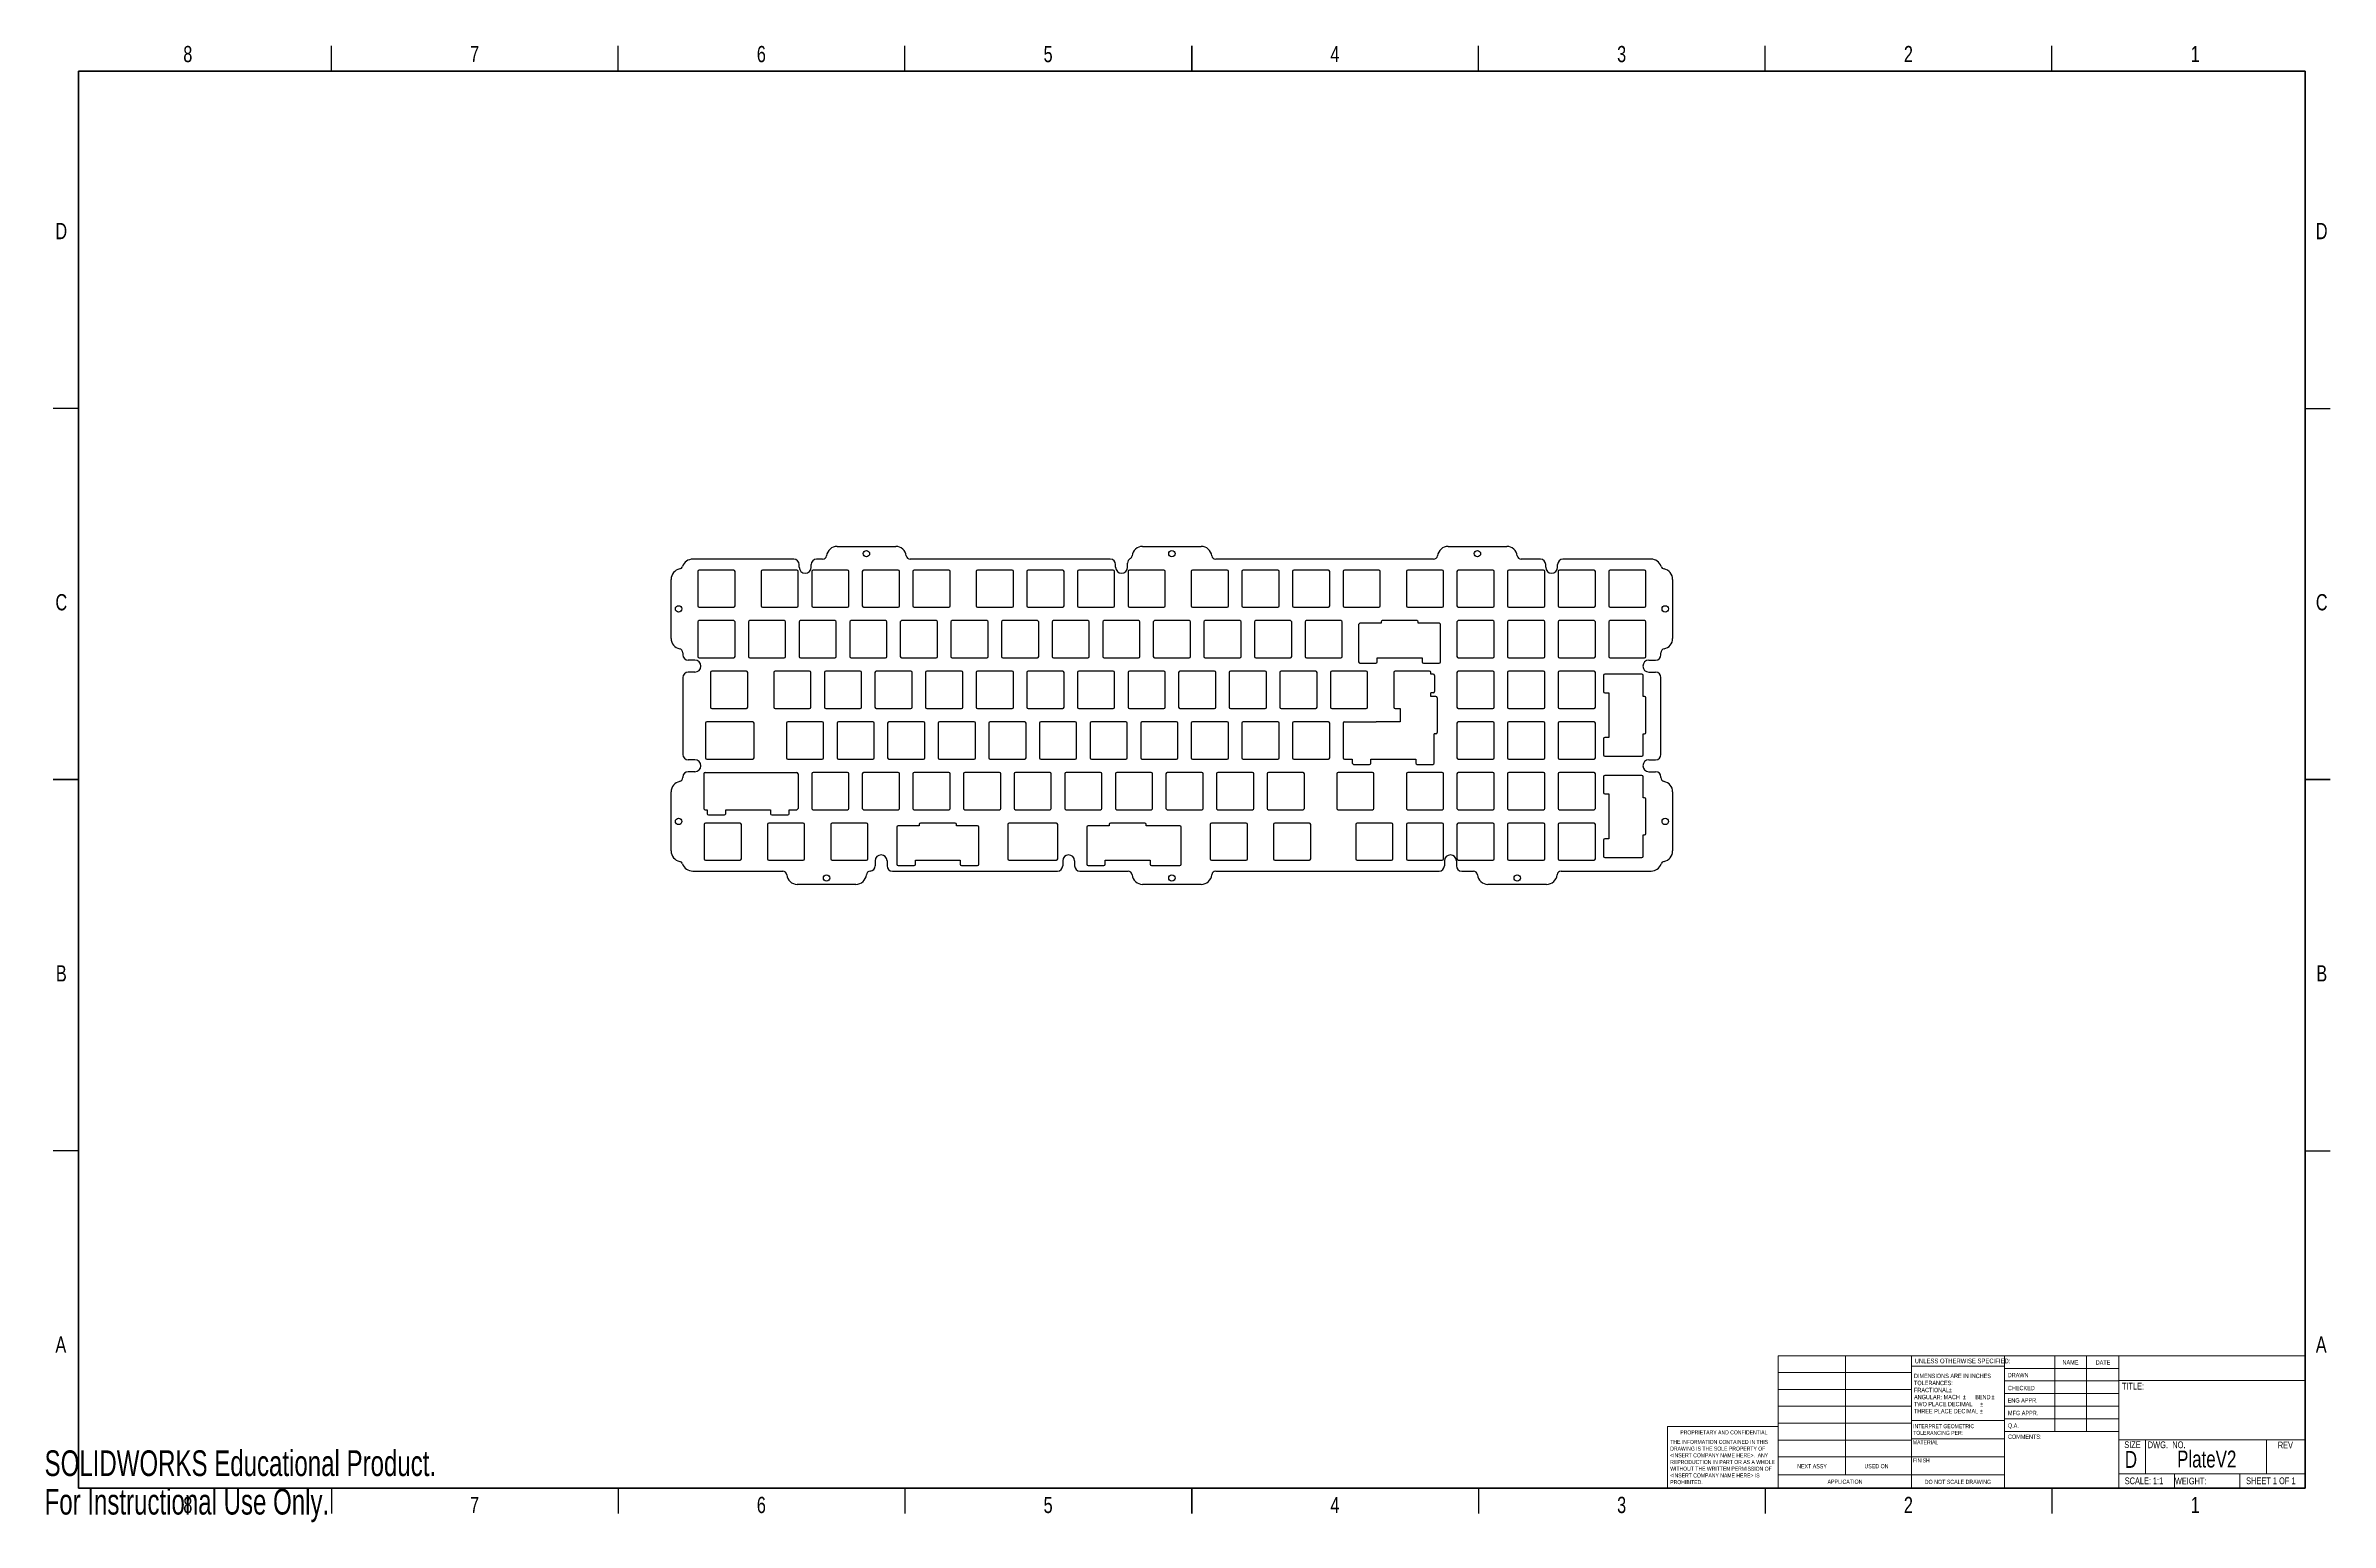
# Model space of a CAD drawing. Header units: millimetres. Extents: x 0 to 860, y 0 to 556.
import ezdxf

# ---------------------------------------------------------------- set-up
doc = ezdxf.new("R2010")
doc.units = ezdxf.units.MM
doc.styles.add('SLDTEXTSTYLE0', font='TXT', dxfattribs={"width": 0.75})
doc.styles.add('SLDTEXTSTYLE1', font='TXT', dxfattribs={"width": 0.6875})
doc.styles.add('SLDTEXTSTYLE2', font='TXT', dxfattribs={"width": 0.694444})
doc.styles.add('SLDTEXTSTYLE3', font='TXT', dxfattribs={"width": 0.7})

# ---------------------------------------------------------------- blocks, each defined once
blk = doc.blocks.new('SW_NOTE_0')
at = {"color": 0, "linetype": 'Continuous', "lineweight": 0, "char_height": 1.524, "attachment_point": 1, "style": 'SLDTEXTSTYLE0'}
for s, insert in [('INTERPRET GEOMETRIC', (0, 1.96)), ('TOLERANCING PER:', (0, -0.56))]:
    blk.add_mtext(s, dxfattribs=dict(at, insert=insert))
blk = doc.blocks.new('SW_NOTE_0_1')
at = {"color": 0, "linetype": 'Continuous', "lineweight": 0, "char_height": 1.651, "attachment_point": 1, "style": 'SLDTEXTSTYLE0'}
for s, insert in [('DIMENSIONS ARE IN INCHES', (0, 2.13)), ('ANGULAR: MACH', (0, -5.82)), ('TOLERANCES:', (0, -0.52)), ('TWO PLACE DECIMAL', (0, -8.48)), ('FRACTIONAL', (0, -3.17)), ('%%p', (13.15, -3.17)), ('%%p', (18.37, -5.82)), ('BEND', (23.04, -5.82)), ('%%p', (29.16, -5.82)), ('THREE PLACE DECIMAL', (0, -11.13)), ('%%p', (24.73, -11.13)), ('%%p', (24.88, -8.48))]:
    blk.add_mtext(s, dxfattribs=dict(at, insert=insert))
blk = doc.blocks.new('SW_NOTE_0_2')
at = {"color": 0, "linetype": 'Continuous', "lineweight": 0, "char_height": 1.524, "attachment_point": 1, "style": 'SLDTEXTSTYLE0'}
for s, insert in [('THE INFORMATION CONTAINED IN THIS', (0, 1.96)), ('WITHOUT THE WRITTEN PERMISSION OF', (0, -8.13)), ('<INSERT COMPANY NAME HERE>.  ANY', (0, -3.08)), ('DRAWING IS THE SOLE PROPERTY OF', (0, -0.56)), ('REPRODUCTION IN PART OR AS A WHOLE', (0, -5.61)), ('<INSERT COMPANY NAME HERE> IS', (0, -10.66)), ('PROHIBITED.', (0, -13.18))]:
    blk.add_mtext(s, dxfattribs=dict(at, insert=insert))

msp = doc.modelspace()

# ---------------------------------------------------------------- linework, layer by layer
at = {"color": 7, "linetype": 'Continuous', "lineweight": 25}
for p, q in [((107.95, 546.1), (107.95, 555.62)), ((215.9, 546.1), (215.9, 555.62)), ((323.85, 546.1), (323.85, 555.62)), ((431.8, 555.62), (431.8, 546.1)), ((431.8, 546.1), (431.8, 555.62)), ((539.75, 546.1), (539.75, 555.62)), ((647.7, 546.1), (647.7, 555.62)), ((755.65, 546.1), (755.65, 555.62)), ((12.7, 419.1), (3.17, 419.1)), ((850.9, 419.1), (860.42, 419.1)), ((282.06, 362.38), (243.96, 362.38)), ((292.86, 362.38), (290.56, 362.38)), ((298.32, 367.18), (320.41, 367.18)), ((401.16, 362.38), (325.86, 362.38)), ((413.32, 367.18), (435.41, 367.18)), ((522.86, 362.38), (440.86, 362.38)), ((528.32, 367.18), (550.41, 367.18)), ((563.06, 362.38), (555.86, 362.38)), ((604.76, 362.38), (571.56, 362.38)), ((235.86, 332.56), (235.86, 354.79)), ((245.91, 357.8), (245.91, 344.8)), ((259.41, 358.3), (246.41, 358.3)), ((259.91, 344.8), (259.91, 357.8)), ((269.72, 357.8), (269.72, 344.8)), ((283.22, 358.3), (270.22, 358.3)), ((283.72, 344.8), (283.72, 357.8)), ((284.06, 359.33), (284.06, 360.38)), ((288.56, 359.33), (288.56, 360.38)), ((288.77, 357.8), (288.77, 344.8)), ((302.27, 358.3), (289.27, 358.3)), ((302.77, 344.8), (302.77, 357.8)), ((307.82, 357.8), (307.82, 344.8)), ((321.32, 358.3), (308.32, 358.3)), ((321.82, 344.8), (321.82, 357.8)), ((326.87, 357.8), (326.87, 344.8)), ((340.37, 358.3), (327.37, 358.3)), ((340.87, 344.8), (340.87, 357.8)), ((350.69, 357.8), (350.69, 344.8)), ((364.19, 358.3), (351.19, 358.3)), ((364.69, 344.8), (364.69, 357.8)), ((369.74, 357.8), (369.74, 344.8)), ((383.24, 358.3), (370.24, 358.3)), ((383.74, 344.8), (383.74, 357.8)), ((388.79, 357.8), (388.79, 344.8)), ((402.29, 358.3), (389.29, 358.3)), ((402.79, 344.8), (402.79, 357.8)), ((403.16, 359.33), (403.16, 360.38)), ((407.66, 359.33), (407.66, 360.87)), ((407.84, 357.8), (407.84, 344.8)), ((421.34, 358.3), (408.34, 358.3)), ((421.84, 344.8), (421.84, 357.8)), ((431.65, 357.8), (431.65, 344.8)), ((445.15, 358.3), (432.15, 358.3)), ((445.65, 344.8), (445.65, 357.8)), ((450.7, 357.8), (450.7, 344.8)), ((464.2, 358.3), (451.2, 358.3)), ((464.7, 344.8), (464.7, 357.8)), ((469.75, 357.8), (469.75, 344.8)), ((483.25, 358.3), (470.25, 358.3)), ((483.75, 344.8), (483.75, 357.8)), ((488.8, 357.8), (488.8, 344.8)), ((502.3, 358.3), (489.3, 358.3)), ((502.8, 344.8), (502.8, 357.8)), ((512.61, 357.8), (512.61, 344.8)), ((526.11, 358.3), (513.11, 358.3)), ((526.61, 344.8), (526.61, 357.8)), ((531.66, 357.8), (531.66, 344.8)), ((545.16, 358.3), (532.16, 358.3)), ((545.66, 344.8), (545.66, 357.8)), ((550.71, 357.8), (550.71, 344.8)), ((564.21, 358.3), (551.21, 358.3)), ((564.71, 344.8), (564.71, 357.8)), ((565.06, 359.33), (565.06, 360.38)), ((569.56, 359.33), (569.56, 360.38)), ((569.76, 357.8), (569.76, 344.8)), ((583.26, 358.3), (570.26, 358.3)), ((583.76, 344.8), (583.76, 357.8)), ((588.81, 357.8), (588.81, 344.8)), ((602.31, 358.3), (589.31, 358.3)), ((602.81, 344.8), (602.81, 357.8)), ((612.86, 354.79), (612.86, 332.56)), ((246.41, 344.3), (259.41, 344.3)), ((270.22, 344.3), (283.22, 344.3)), ((289.27, 344.3), (302.27, 344.3)), ((308.32, 344.3), (321.32, 344.3)), ((327.37, 344.3), (340.37, 344.3)), ((351.19, 344.3), (364.19, 344.3)), ((370.24, 344.3), (383.24, 344.3)), ((389.29, 344.3), (402.29, 344.3)), ((408.34, 344.3), (421.34, 344.3)), ((432.15, 344.3), (445.15, 344.3)), ((451.2, 344.3), (464.2, 344.3)), ((470.25, 344.3), (483.25, 344.3)), ((489.3, 344.3), (502.3, 344.3)), ((513.11, 344.3), (526.11, 344.3)), ((532.16, 344.3), (545.16, 344.3)), ((551.21, 344.3), (564.21, 344.3)), ((570.26, 344.3), (583.26, 344.3)), ((589.31, 344.3), (602.31, 344.3)), ((245.91, 338.75), (245.91, 325.75)), ((259.41, 339.25), (246.41, 339.25)), ((259.91, 325.75), (259.91, 338.75)), ((264.96, 338.75), (264.96, 325.75)), ((278.46, 339.25), (265.46, 339.25)), ((278.96, 325.75), (278.96, 338.75)), ((284.01, 338.75), (284.01, 325.75)), ((297.51, 339.25), (284.51, 339.25)), ((298.01, 325.75), (298.01, 338.75)), ((303.06, 338.75), (303.06, 325.75)), ((316.56, 339.25), (303.56, 339.25)), ((317.06, 325.75), (317.06, 338.75)), ((322.11, 338.75), (322.11, 325.75)), ((335.61, 339.25), (322.61, 339.25)), ((336.11, 325.75), (336.11, 338.75)), ((341.16, 338.75), (341.16, 325.75)), ((354.66, 339.25), (341.66, 339.25)), ((355.16, 325.75), (355.16, 338.75)), ((360.21, 338.75), (360.21, 325.75)), ((373.71, 339.25), (360.71, 339.25)), ((374.21, 325.75), (374.21, 338.75)), ((379.26, 338.75), (379.26, 325.75)), ((392.76, 339.25), (379.76, 339.25)), ((393.26, 325.75), (393.26, 338.75)), ((398.31, 338.75), (398.31, 325.75)), ((411.81, 339.25), (398.81, 339.25)), ((412.31, 325.75), (412.31, 338.75)), ((417.36, 338.75), (417.36, 325.75)), ((430.86, 339.25), (417.86, 339.25)), ((431.36, 325.75), (431.36, 338.75)), ((436.41, 338.75), (436.41, 325.75)), ((449.91, 339.25), (436.91, 339.25)), ((450.41, 325.75), (450.41, 338.75)), ((455.46, 338.75), (455.46, 325.75)), ((468.96, 339.25), (455.96, 339.25)), ((469.46, 325.75), (469.46, 338.75)), ((474.51, 338.75), (474.51, 325.75)), ((488.01, 339.25), (475.01, 339.25)), ((488.51, 325.75), (488.51, 338.75)), ((494.65, 337.75), (494.65, 323.75)), ((503.09, 338.25), (495.15, 338.25)), ((503.09, 338.75), (503.09, 338.25)), ((516.59, 339.25), (503.59, 339.25)), ((517.09, 338.25), (517.09, 338.75)), ((525.02, 338.25), (517.09, 338.25)), ((525.52, 323.75), (525.52, 337.75)), ((531.66, 338.75), (531.66, 325.75)), ((545.16, 339.25), (532.16, 339.25)), ((545.66, 325.75), (545.66, 338.75)), ((550.71, 338.75), (550.71, 325.75)), ((564.21, 339.25), (551.21, 339.25)), ((564.71, 325.75), (564.71, 338.75)), ((569.76, 338.75), (569.76, 325.75)), ((583.26, 339.25), (570.26, 339.25)), ((583.76, 325.75), (583.76, 338.75)), ((588.81, 338.75), (588.81, 325.75)), ((602.31, 339.25), (589.31, 339.25)), ((602.81, 325.75), (602.81, 338.75)), ((240.26, 327.18), (240.26, 326.38)), ((608.46, 326.38), (608.46, 327.18)), ((244.81, 324.38), (242.26, 324.38)), ((244.81, 319.88), (242.26, 319.88)), ((246.41, 325.25), (259.41, 325.25)), ((250.67, 319.7), (250.67, 306.7)), ((264.17, 320.2), (251.17, 320.2)), ((264.67, 306.7), (264.67, 319.7)), ((265.46, 325.25), (278.46, 325.25)), ((274.49, 319.7), (274.49, 306.7)), ((287.99, 320.2), (274.99, 320.2)), ((284.51, 325.25), (297.51, 325.25)), ((288.49, 306.7), (288.49, 319.7)), ((293.54, 319.7), (293.54, 306.7)), ((307.04, 320.2), (294.04, 320.2)), ((303.56, 325.25), (316.56, 325.25)), ((307.54, 306.7), (307.54, 319.7)), ((312.59, 319.7), (312.59, 306.7)), ((326.09, 320.2), (313.09, 320.2)), ((322.61, 325.25), (335.61, 325.25)), ((326.59, 306.7), (326.59, 319.7)), ((331.64, 319.7), (331.64, 306.7)), ((345.14, 320.2), (332.14, 320.2)), ((341.66, 325.25), (354.66, 325.25)), ((345.64, 306.7), (345.64, 319.7)), ((350.69, 319.7), (350.69, 306.7)), ((364.19, 320.2), (351.19, 320.2)), ((360.71, 325.25), (373.71, 325.25)), ((364.69, 306.7), (364.69, 319.7)), ((369.74, 319.7), (369.74, 306.7)), ((383.24, 320.2), (370.24, 320.2)), ((379.76, 325.25), (392.76, 325.25)), ((383.74, 306.7), (383.74, 319.7)), ((388.79, 319.7), (388.79, 306.7)), ((402.29, 320.2), (389.29, 320.2)), ((398.81, 325.25), (411.81, 325.25)), ((402.79, 306.7), (402.79, 319.7)), ((407.84, 319.7), (407.84, 306.7)), ((421.34, 320.2), (408.34, 320.2)), ((417.86, 325.25), (430.86, 325.25)), ((421.84, 306.7), (421.84, 319.7)), ((426.89, 319.7), (426.89, 306.7)), ((440.39, 320.2), (427.39, 320.2)), ((436.91, 325.25), (449.91, 325.25)), ((440.89, 306.7), (440.89, 319.7)), ((445.94, 319.7), (445.94, 306.7)), ((459.44, 320.2), (446.44, 320.2)), ((455.96, 325.25), (468.96, 325.25)), ((459.94, 306.7), (459.94, 319.7)), ((464.99, 319.7), (464.99, 306.7)), ((478.49, 320.2), (465.49, 320.2)), ((475.01, 325.25), (488.01, 325.25)), ((478.99, 306.7), (478.99, 319.7)), ((484.04, 319.7), (484.04, 306.7)), ((497.54, 320.2), (484.54, 320.2)), ((495.15, 323.25), (501.15, 323.25)), ((498.04, 306.7), (498.04, 319.7)), ((501.65, 323.75), (501.65, 325.25)), ((501.65, 325.25), (518.52, 325.25)), ((507.85, 319.7), (507.85, 306.7)), ((521.35, 320.2), (508.35, 320.2)), ((518.52, 325.25), (518.52, 323.75)), ((519.02, 323.25), (525.02, 323.25)), ((521.85, 319.11), (521.85, 319.7)), ((522.73, 319.11), (521.85, 319.11)), ((523.23, 318.61), (523.23, 312.61)), ((531.66, 319.7), (531.66, 306.7)), ((532.16, 325.25), (545.16, 325.25)), ((545.16, 320.2), (532.16, 320.2)), ((545.66, 306.7), (545.66, 319.7)), ((550.71, 319.7), (550.71, 306.7)), ((551.21, 325.25), (564.21, 325.25)), ((564.21, 320.2), (551.21, 320.2)), ((564.71, 306.7), (564.71, 319.7)), ((569.76, 319.7), (569.76, 306.7)), ((570.26, 325.25), (583.26, 325.25)), ((583.26, 320.2), (570.26, 320.2)), ((583.76, 306.7), (583.76, 319.7)), ((586.81, 318.61), (586.81, 312.61)), ((601.31, 319.11), (587.31, 319.11)), ((589.31, 325.25), (602.31, 325.25)), ((601.81, 310.68), (601.81, 318.61)), ((603.91, 324.38), (606.46, 324.38)), ((603.91, 319.88), (606.46, 319.88)), ((240.26, 317.88), (240.26, 288.88)), ((521.85, 310.68), (521.85, 312.11)), ((522.73, 312.11), (521.85, 312.11)), ((523.73, 310.68), (521.85, 310.68)), ((524.23, 310.18), (524.23, 297.18)), ((587.31, 312.11), (588.81, 312.11)), ((588.81, 312.11), (588.81, 295.24)), ((602.31, 310.68), (601.81, 310.68)), ((602.81, 297.18), (602.81, 310.18)), ((608.46, 288.88), (608.46, 317.88)), ((266.56, 301.15), (249.3, 301.15)), ((251.17, 306.2), (264.17, 306.2)), ((274.99, 306.2), (287.99, 306.2)), ((292.75, 301.15), (279.75, 301.15)), ((294.04, 306.2), (307.04, 306.2)), ((311.8, 301.15), (298.8, 301.15)), ((313.09, 306.2), (326.09, 306.2)), ((330.85, 301.15), (317.85, 301.15)), ((332.14, 306.2), (345.14, 306.2)), ((349.9, 301.15), (336.9, 301.15)), ((351.19, 306.2), (364.19, 306.2)), ((368.95, 301.15), (355.95, 301.15)), ((370.24, 306.2), (383.24, 306.2)), ((388, 301.15), (375, 301.15)), ((389.29, 306.2), (402.29, 306.2)), ((407.05, 301.15), (394.05, 301.15)), ((408.34, 306.2), (421.34, 306.2)), ((426.1, 301.15), (413.1, 301.15)), ((427.39, 306.2), (440.39, 306.2)), ((445.15, 301.15), (432.15, 301.15)), ((446.44, 306.2), (459.44, 306.2)), ((464.2, 301.15), (451.2, 301.15)), ((465.49, 306.2), (478.49, 306.2)), ((483.25, 301.15), (470.25, 301.15)), ((484.54, 306.2), (497.54, 306.2)), ((489.3, 301.15), (501.2, 301.15)), ((510.23, 301.15), (501.21, 301.15)), ((508.35, 306.2), (510.23, 306.2)), ((510.23, 306.2), (510.23, 301.15)), ((532.16, 306.2), (545.16, 306.2)), ((545.16, 301.15), (532.16, 301.15)), ((551.21, 306.2), (564.21, 306.2)), ((564.21, 301.15), (551.21, 301.15)), ((570.26, 306.2), (583.26, 306.2)), ((583.26, 301.15), (570.26, 301.15)), ((248.8, 300.65), (248.8, 287.65)), ((267.06, 287.65), (267.06, 300.65)), ((279.25, 300.65), (279.25, 287.65)), ((293.25, 287.65), (293.25, 300.65)), ((298.3, 300.65), (298.3, 287.65)), ((312.3, 287.65), (312.3, 300.65)), ((317.35, 300.65), (317.35, 287.65)), ((331.35, 287.65), (331.35, 300.65)), ((336.4, 300.65), (336.4, 287.65)), ((350.4, 287.65), (350.4, 300.65)), ((355.45, 300.65), (355.45, 287.65)), ((369.45, 287.65), (369.45, 300.65)), ((374.5, 300.65), (374.5, 287.65)), ((388.5, 287.65), (388.5, 300.65)), ((393.55, 300.65), (393.55, 287.65)), ((407.55, 287.65), (407.55, 300.65)), ((412.6, 300.65), (412.6, 287.65)), ((426.6, 287.65), (426.6, 300.65)), ((431.65, 300.65), (431.65, 287.65)), ((445.65, 287.65), (445.65, 300.65)), ((450.7, 300.65), (450.7, 287.65)), ((464.7, 287.65), (464.7, 300.65)), ((469.75, 300.65), (469.75, 287.65)), ((483.75, 287.65), (483.75, 300.65)), ((488.8, 300.65), (488.8, 287.65)), ((523.14, 285.65), (523.14, 296.68)), ((523.73, 296.68), (523.14, 296.68)), ((531.66, 300.65), (531.66, 287.65)), ((545.66, 287.65), (545.66, 300.65)), ((550.71, 300.65), (550.71, 287.65)), ((564.71, 287.65), (564.71, 300.65)), ((569.76, 300.65), (569.76, 287.65)), ((583.76, 287.65), (583.76, 300.65)), ((586.81, 294.74), (586.81, 288.74)), ((588.81, 295.24), (587.31, 295.24)), ((601.81, 288.74), (601.81, 296.68)), ((601.81, 296.68), (602.31, 296.68)), ((244.81, 286.88), (242.26, 286.88)), ((249.3, 287.15), (266.56, 287.15)), ((279.75, 287.15), (292.75, 287.15)), ((298.8, 287.15), (311.8, 287.15)), ((317.85, 287.15), (330.85, 287.15)), ((336.9, 287.15), (349.9, 287.15)), ((355.95, 287.15), (368.95, 287.15)), ((375, 287.15), (388, 287.15)), ((394.05, 287.15), (407.05, 287.15)), ((413.1, 287.15), (426.1, 287.15)), ((432.15, 287.15), (445.15, 287.15)), ((451.2, 287.15), (464.2, 287.15)), ((470.25, 287.15), (483.25, 287.15)), ((489.3, 287.15), (492.27, 287.15)), ((492.27, 287.15), (492.27, 285.65)), ((492.77, 285.15), (498.77, 285.15)), ((499.27, 285.65), (499.27, 287.15)), ((499.27, 287.15), (514.21, 287.15)), ((514.21, 287.15), (516.14, 287.15)), ((516.14, 287.15), (516.14, 285.65)), ((516.64, 285.15), (522.64, 285.15)), ((523.14, 285.65), (523.14, 285.65)), ((532.16, 287.15), (545.16, 287.15)), ((551.21, 287.15), (564.21, 287.15)), ((570.26, 287.15), (583.26, 287.15)), ((587.31, 288.24), (601.31, 288.24)), ((603.91, 286.88), (606.46, 286.88)), ((3.17, 279.4), (12.7, 279.4)), ((12.7, 279.4), (3.17, 279.4)), ((240.26, 280.38), (240.26, 280.18)), ((244.81, 282.38), (242.26, 282.38)), ((248.18, 281.6), (248.18, 268.6)), ((248.68, 282.1), (283.11, 282.1)), ((283.61, 281.6), (283.61, 268.6)), ((288.77, 281.6), (288.77, 268.6)), ((302.27, 282.1), (289.27, 282.1)), ((302.77, 268.6), (302.77, 281.6)), ((307.82, 281.6), (307.82, 268.6)), ((321.32, 282.1), (308.32, 282.1)), ((321.82, 268.6), (321.82, 281.6)), ((326.87, 281.6), (326.87, 268.6)), ((340.37, 282.1), (327.37, 282.1)), ((340.87, 268.6), (340.87, 281.6)), ((345.92, 281.6), (345.92, 268.6)), ((359.42, 282.1), (346.42, 282.1)), ((359.92, 268.6), (359.92, 281.6)), ((364.97, 281.6), (364.97, 268.6)), ((378.47, 282.1), (365.47, 282.1)), ((378.97, 268.6), (378.97, 281.6)), ((384.02, 281.6), (384.02, 268.6)), ((397.52, 282.1), (384.52, 282.1)), ((398.02, 268.6), (398.02, 281.6)), ((403.07, 281.6), (403.07, 268.6)), ((416.57, 282.1), (403.57, 282.1)), ((417.07, 268.6), (417.07, 281.6)), ((422.12, 281.6), (422.12, 268.6)), ((435.62, 282.1), (422.62, 282.1)), ((436.12, 268.6), (436.12, 281.6)), ((441.17, 281.6), (441.17, 268.6)), ((454.67, 282.1), (441.67, 282.1)), ((455.17, 268.6), (455.17, 281.6)), ((460.22, 281.6), (460.22, 268.6)), ((473.72, 282.1), (460.72, 282.1)), ((474.22, 268.6), (474.22, 281.6)), ((486.42, 281.6), (486.42, 268.6)), ((499.92, 282.1), (486.92, 282.1)), ((500.42, 268.6), (500.42, 281.6)), ((512.61, 281.6), (512.61, 268.6)), ((526.11, 282.1), (513.11, 282.1)), ((526.61, 268.6), (526.61, 281.6)), ((531.66, 281.6), (531.66, 268.6)), ((545.16, 282.1), (532.16, 282.1)), ((545.66, 268.6), (545.66, 281.6)), ((550.71, 281.6), (550.71, 268.6)), ((564.21, 282.1), (551.21, 282.1)), ((564.71, 268.6), (564.71, 281.6)), ((569.76, 281.6), (569.76, 268.6)), ((583.26, 282.1), (570.26, 282.1)), ((583.76, 268.6), (583.76, 281.6)), ((586.81, 280.51), (586.81, 274.51)), ((601.31, 281.01), (587.31, 281.01)), ((601.81, 272.58), (601.81, 280.51)), ((603.91, 282.38), (606.46, 282.38)), ((608.46, 280.18), (608.46, 280.38)), ((860.42, 279.4), (850.9, 279.4)), ((850.9, 279.4), (860.42, 279.4)), ((235.86, 252.56), (235.86, 274.79)), ((248.68, 268.1), (249.38, 268.1)), ((249.38, 268.1), (249.38, 266.6)), ((256.38, 266.6), (256.38, 268.1)), ((256.38, 268.1), (273.26, 268.1)), ((273.26, 268.1), (273.26, 266.6)), ((280.26, 266.6), (280.26, 268.1)), ((280.26, 268.1), (283.11, 268.1)), ((289.27, 268.1), (302.27, 268.1)), ((308.32, 268.1), (321.32, 268.1)), ((327.37, 268.1), (340.37, 268.1)), ((346.42, 268.1), (359.42, 268.1)), ((365.47, 268.1), (378.47, 268.1)), ((384.52, 268.1), (397.52, 268.1)), ((403.57, 268.1), (416.57, 268.1)), ((422.62, 268.1), (435.62, 268.1)), ((441.67, 268.1), (454.67, 268.1)), ((460.72, 268.1), (473.72, 268.1)), ((486.92, 268.1), (499.92, 268.1)), ((513.11, 268.1), (526.11, 268.1)), ((532.16, 268.1), (545.16, 268.1)), ((551.21, 268.1), (564.21, 268.1)), ((570.26, 268.1), (583.26, 268.1)), ((587.31, 274.01), (588.81, 274.01)), ((588.81, 274.01), (588.81, 257.14)), ((602.31, 272.58), (601.81, 272.58)), ((602.81, 259.08), (602.81, 272.08)), ((612.86, 274.79), (612.86, 252.56)), ((248.29, 262.55), (248.29, 249.55)), ((261.79, 263.05), (248.79, 263.05)), ((249.88, 266.1), (255.88, 266.1)), ((262.29, 249.55), (262.29, 262.55)), ((272.11, 262.55), (272.11, 249.55)), ((285.61, 263.05), (272.61, 263.05)), ((273.76, 266.1), (279.76, 266.1)), ((286.11, 249.55), (286.11, 262.55)), ((295.92, 262.55), (295.92, 249.55)), ((309.42, 263.05), (296.42, 263.05)), ((309.92, 249.55), (309.92, 262.55)), ((320.82, 261.55), (320.82, 247.55)), ((329.26, 262.05), (321.32, 262.05)), ((329.26, 262.55), (329.26, 262.05)), ((342.76, 263.05), (329.76, 263.05)), ((343.26, 262.05), (343.26, 262.55)), ((351.19, 262.05), (343.26, 262.05)), ((351.69, 247.55), (351.69, 261.55)), ((362.59, 262.55), (362.59, 249.55)), ((380.86, 263.05), (363.09, 263.05)), ((381.36, 249.55), (381.36, 262.55)), ((392.28, 261.55), (392.28, 247.55)), ((400.72, 262.05), (392.78, 262.05)), ((400.72, 262.55), (400.72, 262.05)), ((414.22, 263.05), (401.22, 263.05)), ((414.72, 262.05), (414.72, 262.55)), ((427.36, 262.05), (414.72, 262.05)), ((427.86, 247.55), (427.86, 261.55)), ((438.79, 262.55), (438.79, 249.55)), ((452.29, 263.05), (439.29, 263.05)), ((452.79, 249.55), (452.79, 262.55)), ((462.61, 262.55), (462.61, 249.55)), ((476.11, 263.05), (463.11, 263.05)), ((476.61, 249.55), (476.61, 262.55)), ((493.56, 262.55), (493.56, 249.55)), ((507.06, 263.05), (494.06, 263.05)), ((507.56, 249.55), (507.56, 262.55)), ((512.61, 262.55), (512.61, 249.55)), ((526.11, 263.05), (513.11, 263.05)), ((526.61, 249.55), (526.61, 262.55)), ((531.66, 262.55), (531.66, 249.55)), ((545.16, 263.05), (532.16, 263.05)), ((545.66, 249.55), (545.66, 262.55)), ((550.71, 262.55), (550.71, 249.55)), ((564.21, 263.05), (551.21, 263.05)), ((564.71, 249.55), (564.71, 262.55)), ((569.76, 262.55), (569.76, 249.55)), ((583.26, 263.05), (570.26, 263.05)), ((583.76, 249.55), (583.76, 262.55)), ((601.81, 250.64), (601.81, 258.58)), ((601.81, 258.58), (602.31, 258.58)), ((586.81, 256.64), (586.81, 250.64)), ((588.81, 257.14), (587.31, 257.14)), ((587.31, 250.14), (601.31, 250.14)), ((243.96, 244.98), (277.86, 244.98)), ((248.79, 249.05), (261.79, 249.05)), ((272.61, 249.05), (285.61, 249.05)), ((296.42, 249.05), (309.42, 249.05)), ((312.64, 248.83), (312.64, 246.97)), ((317.14, 248.83), (317.14, 246.98)), ((319.14, 244.98), (381.24, 244.98)), ((321.32, 247.05), (327.36, 247.05)), ((327.86, 247.55), (327.86, 249.05)), ((327.86, 249.05), (344.69, 249.05)), ((344.69, 249.05), (344.69, 247.55)), ((345.19, 247.05), (351.19, 247.05)), ((363.09, 249.05), (380.86, 249.05)), ((383.24, 248.83), (383.24, 246.98)), ((387.74, 248.83), (387.74, 246.98)), ((389.74, 244.98), (407.86, 244.98)), ((392.78, 247.05), (398.78, 247.05)), ((399.28, 247.55), (399.28, 249.05)), ((399.28, 249.05), (416.16, 249.05)), ((416.16, 249.05), (416.16, 247.55)), ((416.66, 247.05), (427.36, 247.05)), ((439.29, 249.05), (452.29, 249.05)), ((440.86, 244.98), (524.94, 244.98)), ((463.11, 249.05), (476.11, 249.05)), ((494.06, 249.05), (507.06, 249.05)), ((513.11, 249.05), (526.11, 249.05)), ((526.94, 248.83), (526.94, 246.98)), ((531.44, 248.83), (531.44, 246.98)), ((532.16, 249.05), (545.16, 249.05)), ((533.44, 244.98), (537.86, 244.98)), ((551.21, 249.05), (564.21, 249.05)), ((570.26, 249.05), (583.26, 249.05)), ((570.86, 244.98), (604.76, 244.98)), ((305.38, 239.98), (283.34, 239.98)), ((435.38, 239.98), (413.34, 239.98)), ((565.38, 239.98), (543.34, 239.98)), ((12.7, 139.7), (3.17, 139.7)), ((850.9, 139.7), (860.42, 139.7)), ((107.95, 12.7), (107.95, 3.17)), ((215.9, 12.7), (215.9, 3.17)), ((323.85, 12.7), (323.85, 3.17)), ((431.8, 3.17), (431.8, 12.7)), ((431.8, 12.7), (431.8, 3.17)), ((539.75, 12.7), (539.75, 3.17)), ((647.7, 12.7), (647.7, 3.17)), ((755.65, 12.7), (755.65, 3.17))]:
    msp.add_line(p, q, dxfattribs=at)
at = {"color": 7, "linetype": 'Continuous', "lineweight": 50}
for p, q in [((12.7, 12.7), (12.7, 546.1)), ((12.7, 546.1), (850.9, 546.1)), ((850.9, 546.1), (850.9, 12.7)), ((850.9, 12.7), (12.7, 12.7))]:
    msp.add_line(p, q, dxfattribs=at)
at = {"color": 7, "linetype": 'Continuous', "lineweight": 18}
for p, q in [((652.55, 62.59), (850.9, 62.59)), ((652.55, 12.7), (652.55, 62.59)), ((677.9, 62.59), (677.9, 17.69)), ((702.77, 12.7), (702.77, 62.59)), ((737.75, 62.59), (737.75, 12.7)), ((756.76, 62.59), (756.76, 34.02)), ((768.66, 62.59), (768.66, 34.02)), ((780.83, 62.59), (780.83, 12.7)), ((652.55, 56.24), (702.77, 56.24)), ((737.75, 58.67), (702.77, 58.67)), ((737.75, 57.83), (780.83, 57.83)), ((737.75, 53.07), (780.83, 53.07)), ((780.83, 53.27), (850.9, 53.27)), ((652.55, 49.89), (702.77, 49.89)), ((652.55, 43.54), (702.77, 43.54)), ((737.75, 48.31), (780.83, 48.31)), ((780.83, 43.54), (737.75, 43.54)), ((610.97, 12.7), (610.97, 35.92)), ((652.55, 35.92), (610.97, 35.92)), ((652.55, 37.19), (702.77, 37.19)), ((702.77, 38.19), (737.86, 38.19)), ((780.83, 38.78), (737.75, 38.78)), ((652.55, 30.84), (702.77, 30.84)), ((702.77, 31.34), (737.86, 31.34)), ((780.83, 34.02), (737.86, 34.02)), ((780.83, 30.98), (850.9, 30.98)), ((790.88, 30.98), (790.88, 18.11)), ((836.37, 30.98), (836.37, 18.11)), ((652.55, 24.49), (702.77, 24.49)), ((652.55, 17.69), (737.75, 17.69)), ((702.77, 24.48), (737.75, 24.48)), ((780.83, 18.11), (850.9, 18.11)), ((801.74, 18.11), (801.74, 12.7)), ((826.42, 18.11), (826.42, 12.7))]:
    msp.add_line(p, q, dxfattribs=at)
at = {"color": 7, "linetype": 'Continuous', "lineweight": 25}
for centre in [(309.36, 364.48), (424.36, 364.48), (539.36, 364.48), (238.66, 343.68), (610.06, 343.68), (238.66, 263.68), (610.06, 263.68), (294.36, 242.38), (424.36, 242.38), (554.36, 242.38)]:
    msp.add_circle(centre, 1.2, dxfattribs=at)
for centre, radius, start, end in [((243.96, 358.38), 4, 90, 160.89668), ((282.06, 360.38), 2, 0, 90), ((290.56, 360.38), 2, 90, 180), ((292.86, 363.88), 1.5, 270, 352.68798), ((298.32, 363.18), 4, 90, 172.68798), ((320.41, 363.18), 4, 7.31202, 90), ((325.86, 363.88), 1.5, 187.31202, 270), ((401.16, 360.38), 2, 0, 90), ((409.66, 360.87), 2, 120.94972, 180), ((407.86, 363.88), 1.5, 300.94972, 352.68798), ((413.32, 363.18), 4, 90, 172.68798), ((435.41, 363.18), 4, 7.31202, 90), ((440.86, 363.88), 1.5, 187.31202, 270), ((522.86, 363.88), 1.5, 270, 352.68798), ((528.32, 363.18), 4, 90, 172.68798), ((550.41, 363.18), 4, 7.31202, 90), ((555.86, 363.88), 1.5, 187.31202, 270), ((563.06, 360.38), 2, 0, 90), ((571.56, 360.38), 2, 90, 180), ((604.76, 358.38), 4, 19.10332, 90), ((239.86, 354.79), 4, 101.53696, 180), ((238.76, 360.18), 1.5, 281.53696, 340.89668), ((246.41, 357.8), 0.5, 90, 180), ((259.41, 357.8), 0.5, 0, 90), ((270.22, 357.8), 0.5, 90, 180), ((283.22, 357.8), 0.5, 0, 90), ((286.31, 359.33), 2.25, 180, 0), ((289.27, 357.8), 0.5, 90, 180), ((302.27, 357.8), 0.5, 0, 90), ((308.32, 357.8), 0.5, 90, 180), ((321.32, 357.8), 0.5, 0, 90), ((327.37, 357.8), 0.5, 90, 180), ((340.37, 357.8), 0.5, 0, 90), ((351.19, 357.8), 0.5, 90, 180), ((364.19, 357.8), 0.5, 0, 90), ((370.24, 357.8), 0.5, 90, 180), ((383.24, 357.8), 0.5, 0, 90), ((389.29, 357.8), 0.5, 90, 180), ((402.29, 357.8), 0.5, 0, 90), ((405.41, 359.33), 2.25, 180, 0), ((408.34, 357.8), 0.5, 90, 180), ((421.34, 357.8), 0.5, 0, 90), ((432.15, 357.8), 0.5, 90, 180), ((445.15, 357.8), 0.5, 0, 90), ((451.2, 357.8), 0.5, 90, 180), ((464.2, 357.8), 0.5, 0, 90), ((470.25, 357.8), 0.5, 90, 180), ((483.25, 357.8), 0.5, 0, 90), ((489.3, 357.8), 0.5, 90, 180), ((502.3, 357.8), 0.5, 0, 90), ((513.11, 357.8), 0.5, 90, 180), ((526.11, 357.8), 0.5, 0, 90), ((532.16, 357.8), 0.5, 90, 180), ((545.16, 357.8), 0.5, 0, 90), ((551.21, 357.8), 0.5, 90, 180), ((564.21, 357.8), 0.5, 0, 90), ((567.31, 359.33), 2.25, 180, 0), ((570.26, 357.8), 0.5, 90, 180), ((583.26, 357.8), 0.5, 0, 90), ((589.31, 357.8), 0.5, 90, 180), ((602.31, 357.8), 0.5, 0, 90), ((609.96, 360.18), 1.5, 199.10332, 258.46304), ((608.86, 354.79), 4, 0, 78.46304), ((246.41, 344.8), 0.5, 180, 270), ((259.41, 344.8), 0.5, 270, 0), ((270.22, 344.8), 0.5, 180, 270), ((283.22, 344.8), 0.5, 270, 0), ((289.27, 344.8), 0.5, 180, 270), ((302.27, 344.8), 0.5, 270, 0), ((308.32, 344.8), 0.5, 180, 270), ((321.32, 344.8), 0.5, 270, 0), ((327.37, 344.8), 0.5, 180, 270), ((340.37, 344.8), 0.5, 270, 0), ((351.19, 344.8), 0.5, 180, 270), ((364.19, 344.8), 0.5, 270, 0), ((370.24, 344.8), 0.5, 180, 270), ((383.24, 344.8), 0.5, 270, 0), ((389.29, 344.8), 0.5, 180, 270), ((402.29, 344.8), 0.5, 270, 0), ((408.34, 344.8), 0.5, 180, 270), ((421.34, 344.8), 0.5, 270, 0), ((432.15, 344.8), 0.5, 180, 270), ((445.15, 344.8), 0.5, 270, 0), ((451.2, 344.8), 0.5, 180, 270), ((464.2, 344.8), 0.5, 270, 0), ((470.25, 344.8), 0.5, 180, 270), ((483.25, 344.8), 0.5, 270, 0), ((489.3, 344.8), 0.5, 180, 270), ((502.3, 344.8), 0.5, 270, 0), ((513.11, 344.8), 0.5, 180, 270), ((526.11, 344.8), 0.5, 270, 0), ((532.16, 344.8), 0.5, 180, 270), ((545.16, 344.8), 0.5, 270, 0), ((551.21, 344.8), 0.5, 180, 270), ((564.21, 344.8), 0.5, 270, 0), ((570.26, 344.8), 0.5, 180, 270), ((583.26, 344.8), 0.5, 270, 0), ((589.31, 344.8), 0.5, 180, 270), ((602.31, 344.8), 0.5, 270, 0), ((246.41, 338.75), 0.5, 90, 180), ((259.41, 338.75), 0.5, 0, 90), ((265.46, 338.75), 0.5, 90, 180), ((278.46, 338.75), 0.5, 0, 90), ((284.51, 338.75), 0.5, 90, 180), ((297.51, 338.75), 0.5, 0, 90), ((303.56, 338.75), 0.5, 90, 180), ((316.56, 338.75), 0.5, 0, 90), ((322.61, 338.75), 0.5, 90, 180), ((335.61, 338.75), 0.5, 0, 90), ((341.66, 338.75), 0.5, 90, 180), ((354.66, 338.75), 0.5, 0, 90), ((360.71, 338.75), 0.5, 90, 180), ((373.71, 338.75), 0.5, 0, 90), ((379.76, 338.75), 0.5, 90, 180), ((392.76, 338.75), 0.5, 0, 90), ((398.81, 338.75), 0.5, 90, 180), ((411.81, 338.75), 0.5, 0, 90), ((417.86, 338.75), 0.5, 90, 180), ((430.86, 338.75), 0.5, 0, 90), ((436.91, 338.75), 0.5, 90, 180), ((449.91, 338.75), 0.5, 0, 90), ((455.96, 338.75), 0.5, 90, 180), ((468.96, 338.75), 0.5, 0, 90), ((475.01, 338.75), 0.5, 90, 180), ((488.01, 338.75), 0.5, 0, 90), ((495.15, 337.75), 0.5, 90, 180), ((503.59, 338.75), 0.5, 90, 180), ((516.59, 338.75), 0.5, 0, 90), ((525.02, 337.75), 0.5, 0, 90), ((532.16, 338.75), 0.5, 90, 180), ((545.16, 338.75), 0.5, 0, 90), ((551.21, 338.75), 0.5, 90, 180), ((564.21, 338.75), 0.5, 0, 90), ((570.26, 338.75), 0.5, 90, 180), ((583.26, 338.75), 0.5, 0, 90), ((589.31, 338.75), 0.5, 90, 180), ((602.31, 338.75), 0.5, 0, 90), ((239.86, 332.56), 4, 180, 258.46304), ((238.76, 327.18), 1.5, 0, 78.46304), ((609.96, 327.18), 1.5, 101.53696, 180), ((608.86, 332.56), 4, 281.53696, 0), ((242.26, 326.38), 2, 180, 270), ((242.26, 317.88), 2, 90, 180), ((244.81, 322.13), 2.25, 270, 90), ((246.41, 325.75), 0.5, 180, 270), ((251.17, 319.7), 0.5, 90, 180), ((259.41, 325.75), 0.5, 270, 0), ((264.17, 319.7), 0.5, 0, 90), ((265.46, 325.75), 0.5, 180, 270), ((274.99, 319.7), 0.5, 90, 180), ((278.46, 325.75), 0.5, 270, 0), ((284.51, 325.75), 0.5, 180, 270), ((287.99, 319.7), 0.5, 0, 90), ((294.04, 319.7), 0.5, 90, 180), ((297.51, 325.75), 0.5, 270, 0), ((303.56, 325.75), 0.5, 180, 270), ((307.04, 319.7), 0.5, 0, 90), ((313.09, 319.7), 0.5, 90, 180), ((316.56, 325.75), 0.5, 270, 0), ((322.61, 325.75), 0.5, 180, 270), ((326.09, 319.7), 0.5, 0, 90), ((332.14, 319.7), 0.5, 90, 180), ((335.61, 325.75), 0.5, 270, 0), ((341.66, 325.75), 0.5, 180, 270), ((345.14, 319.7), 0.5, 0, 90), ((351.19, 319.7), 0.5, 90, 180), ((354.66, 325.75), 0.5, 270, 0), ((360.71, 325.75), 0.5, 180, 270), ((364.19, 319.7), 0.5, 0, 90), ((370.24, 319.7), 0.5, 90, 180), ((373.71, 325.75), 0.5, 270, 0), ((379.76, 325.75), 0.5, 180, 270), ((383.24, 319.7), 0.5, 0, 90), ((389.29, 319.7), 0.5, 90, 180), ((392.76, 325.75), 0.5, 270, 0), ((398.81, 325.75), 0.5, 180, 270), ((402.29, 319.7), 0.5, 0, 90), ((408.34, 319.7), 0.5, 90, 180), ((411.81, 325.75), 0.5, 270, 0), ((417.86, 325.75), 0.5, 180, 270), ((421.34, 319.7), 0.5, 0, 90), ((427.39, 319.7), 0.5, 90, 180), ((430.86, 325.75), 0.5, 270, 0), ((436.91, 325.75), 0.5, 180, 270), ((440.39, 319.7), 0.5, 0, 90), ((446.44, 319.7), 0.5, 90, 180), ((449.91, 325.75), 0.5, 270, 0), ((455.96, 325.75), 0.5, 180, 270), ((459.44, 319.7), 0.5, 0, 90), ((465.49, 319.7), 0.5, 90, 180), ((468.96, 325.75), 0.5, 270, 0), ((475.01, 325.75), 0.5, 180, 270), ((478.49, 319.7), 0.5, 0, 90), ((484.54, 319.7), 0.5, 90, 180), ((488.01, 325.75), 0.5, 270, 0), ((495.15, 323.75), 0.5, 180, 270), ((497.54, 319.7), 0.5, 0, 90), ((501.15, 323.75), 0.5, 270, 0), ((508.35, 319.7), 0.5, 89.99845, 180), ((519.02, 323.75), 0.5, 180, 270), ((521.35, 319.7), 0.5, 0, 90), ((522.73, 318.61), 0.5, 0, 90), ((525.02, 323.75), 0.5, 270, 0), ((532.16, 325.75), 0.5, 180, 270), ((532.16, 319.7), 0.5, 90, 180), ((545.16, 325.75), 0.5, 270, 0), ((545.16, 319.7), 0.5, 0, 90), ((551.21, 325.75), 0.5, 180, 270), ((551.21, 319.7), 0.5, 90, 180), ((564.21, 325.75), 0.5, 270, 0), ((564.21, 319.7), 0.5, 0, 90), ((570.26, 325.75), 0.5, 180, 270), ((570.26, 319.7), 0.5, 90, 180), ((583.26, 325.75), 0.5, 270, 0), ((583.26, 319.7), 0.5, 0, 90), ((587.31, 318.61), 0.5, 90, 180), ((589.31, 325.75), 0.5, 180, 270), ((601.31, 318.61), 0.5, 0, 90), ((603.91, 322.13), 2.25, 90, 270), ((602.31, 325.75), 0.5, 270, 0), ((606.46, 326.38), 2, 270, 0), ((606.46, 317.88), 2, 0, 90), ((522.73, 312.61), 0.5, 270, 0), ((523.73, 310.18), 0.5, 0, 90), ((587.31, 312.61), 0.5, 180, 270), ((602.31, 310.18), 0.5, 0, 90), ((249.3, 300.65), 0.5, 90, 180), ((251.17, 306.7), 0.5, 180, 270), ((264.17, 306.7), 0.5, 270, 0), ((266.56, 300.65), 0.5, 0, 90), ((274.99, 306.7), 0.5, 180, 270), ((279.75, 300.65), 0.5, 90, 180), ((287.99, 306.7), 0.5, 270, 0), ((292.75, 300.65), 0.5, 0, 90), ((294.04, 306.7), 0.5, 180, 270), ((298.8, 300.65), 0.5, 90, 180), ((307.04, 306.7), 0.5, 270, 0), ((311.8, 300.65), 0.5, 0, 90), ((313.09, 306.7), 0.5, 180, 270), ((317.85, 300.65), 0.5, 90, 180), ((326.09, 306.7), 0.5, 270, 0), ((330.85, 300.65), 0.5, 0, 90), ((332.14, 306.7), 0.5, 180, 270), ((336.9, 300.65), 0.5, 90, 180), ((345.14, 306.7), 0.5, 270, 0), ((349.9, 300.65), 0.5, 0, 90), ((351.19, 306.7), 0.5, 180, 270), ((355.95, 300.65), 0.5, 90, 180), ((364.19, 306.7), 0.5, 270, 0), ((368.95, 300.65), 0.5, 0, 90), ((370.24, 306.7), 0.5, 180, 270), ((375, 300.65), 0.5, 90, 180), ((383.24, 306.7), 0.5, 270, 0), ((388, 300.65), 0.5, 0, 90), ((389.29, 306.7), 0.5, 180, 270), ((394.05, 300.65), 0.5, 90, 180), ((402.29, 306.7), 0.5, 270, 0), ((407.05, 300.65), 0.5, 0, 90), ((408.34, 306.7), 0.5, 180, 270), ((413.1, 300.65), 0.5, 90, 180), ((421.34, 306.7), 0.5, 270, 0), ((426.1, 300.65), 0.5, 0, 90), ((427.39, 306.7), 0.5, 180, 270), ((432.15, 300.65), 0.5, 90, 180), ((440.39, 306.7), 0.5, 270, 0), ((445.15, 300.65), 0.5, 0, 90), ((446.44, 306.7), 0.5, 180, 270), ((451.2, 300.65), 0.5, 90, 180), ((459.44, 306.7), 0.5, 270, 0), ((464.2, 300.65), 0.5, 0, 90), ((465.49, 306.7), 0.5, 180, 270), ((470.25, 300.65), 0.5, 90, 180), ((478.49, 306.7), 0.5, 270, 0), ((483.25, 300.65), 0.5, 0, 90), ((484.54, 306.7), 0.5, 180, 270), ((489.3, 300.65), 0.5, 90, 180), ((497.54, 306.7), 0.5, 270, 0), ((501.21, 300.65), 0.5, 90, 90.70732), ((508.35, 306.7), 0.5, 180, 270), ((532.16, 306.7), 0.5, 180, 270), ((532.16, 300.65), 0.5, 90, 180), ((545.16, 306.7), 0.5, 270, 0), ((545.16, 300.65), 0.5, 0, 90), ((551.21, 306.7), 0.5, 180, 270), ((551.21, 300.65), 0.5, 90, 180), ((564.21, 306.7), 0.5, 270, 0), ((564.21, 300.65), 0.5, 0, 90), ((570.26, 306.7), 0.5, 180, 270), ((570.26, 300.65), 0.5, 90, 180), ((583.26, 306.7), 0.5, 270, 0), ((583.26, 300.65), 0.5, 0, 90), ((523.73, 297.18), 0.5, 270, 0), ((587.31, 294.74), 0.5, 90, 180), ((602.31, 297.18), 0.5, 270, 0), ((242.26, 288.88), 2, 180, 270), ((244.81, 284.63), 2.25, 270, 90), ((249.3, 287.65), 0.5, 180, 270), ((266.56, 287.65), 0.5, 270, 0), ((279.75, 287.65), 0.5, 180, 270), ((292.75, 287.65), 0.5, 270, 0), ((298.8, 287.65), 0.5, 180, 270), ((311.8, 287.65), 0.5, 270, 0), ((317.85, 287.65), 0.5, 180, 270), ((330.85, 287.65), 0.5, 270, 0), ((336.9, 287.65), 0.5, 180, 270), ((349.9, 287.65), 0.5, 270, 0), ((355.95, 287.65), 0.5, 180, 270), ((368.95, 287.65), 0.5, 270, 0), ((375, 287.65), 0.5, 180, 270), ((388, 287.65), 0.5, 270, 0), ((394.05, 287.65), 0.5, 180, 270), ((407.05, 287.65), 0.5, 270, 0), ((413.1, 287.65), 0.5, 180, 270), ((426.1, 287.65), 0.5, 270, 0), ((432.15, 287.65), 0.5, 180, 270), ((445.15, 287.65), 0.5, 270, 0), ((451.2, 287.65), 0.5, 180, 270), ((464.2, 287.65), 0.5, 270, 0), ((470.25, 287.65), 0.5, 180, 270), ((483.25, 287.65), 0.5, 270, 0), ((489.3, 287.65), 0.5, 180, 270), ((492.77, 285.65), 0.5, 180, 270), ((498.77, 285.65), 0.5, 270, 326.94863), ((498.77, 285.65), 0.5, 326.9391, 0), ((514.21, 287.65), 0.5, 270, 270.93166), ((516.64, 285.65), 0.5, 180, 270), ((522.64, 285.65), 0.5, 270, 0), ((532.16, 287.65), 0.5, 180, 270), ((545.16, 287.65), 0.5, 270, 0), ((551.21, 287.65), 0.5, 180, 270), ((564.21, 287.65), 0.5, 270, 0), ((570.26, 287.65), 0.5, 180, 270), ((583.26, 287.65), 0.5, 270, 0), ((587.31, 288.74), 0.5, 180, 270), ((601.31, 288.74), 0.5, 270, 0), ((603.91, 284.63), 2.25, 90, 270), ((606.46, 288.88), 2, 270, 0), ((239.86, 274.79), 4, 101.53696, 180), ((238.76, 280.18), 1.5, 281.53696, 0), ((242.26, 280.38), 2, 90, 180), ((248.68, 281.6), 0.5, 90, 180), ((283.11, 281.6), 0.5, 0, 90), ((289.27, 281.6), 0.5, 90, 180), ((302.27, 281.6), 0.5, 0, 90), ((308.32, 281.6), 0.5, 90, 180), ((321.32, 281.6), 0.5, 0, 90), ((327.37, 281.6), 0.5, 90, 180), ((340.37, 281.6), 0.5, 0, 90), ((346.42, 281.6), 0.5, 90, 180), ((359.42, 281.6), 0.5, 0, 90), ((365.47, 281.6), 0.5, 90, 180), ((378.47, 281.6), 0.5, 0, 90), ((384.52, 281.6), 0.5, 90, 180), ((397.52, 281.6), 0.5, 0, 90), ((403.57, 281.6), 0.5, 90, 180), ((416.57, 281.6), 0.5, 0, 90), ((422.62, 281.6), 0.5, 90, 180), ((435.62, 281.6), 0.5, 0, 90), ((441.67, 281.6), 0.5, 90, 180), ((454.67, 281.6), 0.5, 0, 90), ((460.72, 281.6), 0.5, 90, 180), ((473.72, 281.6), 0.5, 0, 90), ((486.92, 281.6), 0.5, 90, 180), ((499.92, 281.6), 0.5, 0, 90), ((513.11, 281.6), 0.5, 90, 180), ((526.11, 281.6), 0.5, 0, 90), ((532.16, 281.6), 0.5, 90, 180), ((545.16, 281.6), 0.5, 0, 90), ((551.21, 281.6), 0.5, 90, 180), ((564.21, 281.6), 0.5, 0, 90), ((570.26, 281.6), 0.5, 90, 180), ((583.26, 281.6), 0.5, 0, 90), ((587.31, 280.51), 0.5, 90, 180), ((601.31, 280.51), 0.5, 0, 90), ((606.46, 280.38), 2, 0, 90), ((609.96, 280.18), 1.5, 180, 258.46304), ((608.86, 274.79), 4, 0, 78.46304), ((248.68, 268.6), 0.5, 180, 270), ((283.11, 268.6), 0.5, 270, 0), ((289.27, 268.6), 0.5, 180, 270), ((302.27, 268.6), 0.5, 270, 0), ((308.32, 268.6), 0.5, 180, 270), ((321.32, 268.6), 0.5, 270, 0), ((327.37, 268.6), 0.5, 180, 270), ((340.37, 268.6), 0.5, 270, 0), ((346.42, 268.6), 0.5, 180, 270), ((359.42, 268.6), 0.5, 270, 0), ((365.47, 268.6), 0.5, 180, 270), ((378.47, 268.6), 0.5, 270, 0), ((384.52, 268.6), 0.5, 180, 270), ((397.52, 268.6), 0.5, 270, 0), ((403.57, 268.6), 0.5, 180, 270), ((416.57, 268.6), 0.5, 270, 0), ((422.62, 268.6), 0.5, 180, 270), ((435.62, 268.6), 0.5, 270, 0), ((441.67, 268.6), 0.5, 180, 270), ((454.67, 268.6), 0.5, 270, 0), ((460.72, 268.6), 0.5, 180, 270), ((473.72, 268.6), 0.5, 270, 0), ((486.92, 268.6), 0.5, 180, 270), ((499.92, 268.6), 0.5, 270, 0), ((513.11, 268.6), 0.5, 180, 270), ((526.11, 268.6), 0.5, 270, 0), ((532.16, 268.6), 0.5, 180, 270), ((545.16, 268.6), 0.5, 270, 0), ((551.21, 268.6), 0.5, 180, 270), ((564.21, 268.6), 0.5, 270, 0), ((570.26, 268.6), 0.5, 180, 270), ((583.26, 268.6), 0.5, 270, 0), ((587.31, 274.51), 0.5, 180, 270), ((602.31, 272.08), 0.5, 0, 90), ((248.79, 262.55), 0.5, 90, 180), ((249.88, 266.6), 0.5, 180, 270), ((255.88, 266.6), 0.5, 270, 0), ((261.79, 262.55), 0.5, 0, 90), ((272.61, 262.55), 0.5, 90, 180), ((273.76, 266.6), 0.5, 180, 270), ((279.76, 266.6), 0.5, 270, 0), ((285.61, 262.55), 0.5, 0, 90), ((296.42, 262.55), 0.5, 90, 180), ((309.42, 262.55), 0.5, 0, 90), ((321.32, 261.55), 0.5, 90, 180), ((329.76, 262.55), 0.5, 90, 180), ((342.76, 262.55), 0.5, 0, 90), ((351.19, 261.55), 0.5, 0, 90), ((363.09, 262.55), 0.5, 90, 180), ((380.86, 262.55), 0.5, 0, 90), ((392.78, 261.55), 0.5, 90, 180), ((401.22, 262.55), 0.5, 90, 180), ((414.22, 262.55), 0.5, 0, 90), ((427.36, 261.55), 0.5, 0, 90), ((439.29, 262.55), 0.5, 90, 180), ((452.29, 262.55), 0.5, 0, 90), ((463.11, 262.55), 0.5, 90, 180), ((476.11, 262.55), 0.5, 0, 90), ((494.06, 262.55), 0.5, 90, 180), ((507.06, 262.55), 0.5, 0, 90), ((513.11, 262.55), 0.5, 90, 180), ((526.11, 262.55), 0.5, 0, 90), ((532.16, 262.55), 0.5, 90, 180), ((545.16, 262.55), 0.5, 0, 90), ((551.21, 262.55), 0.5, 90, 180), ((564.21, 262.55), 0.5, 0, 90), ((570.26, 262.55), 0.5, 90, 180), ((583.26, 262.55), 0.5, 0, 90), ((602.31, 259.08), 0.5, 270, 0), ((239.86, 252.56), 4, 180, 258.46304), ((248.79, 249.55), 0.5, 180, 270), ((261.79, 249.55), 0.5, 270, 0), ((272.61, 249.55), 0.5, 180, 270), ((285.61, 249.55), 0.5, 270, 0), ((296.42, 249.55), 0.5, 180, 270), ((309.42, 249.55), 0.5, 270, 0), ((314.89, 248.83), 2.25, 0, 180), ((363.09, 249.55), 0.5, 180, 270), ((380.86, 249.55), 0.5, 270, 0), ((385.49, 248.83), 2.25, 0, 180), ((439.29, 249.55), 0.5, 180, 270), ((452.29, 249.55), 0.5, 270, 0), ((463.11, 249.55), 0.5, 180, 270), ((476.11, 249.55), 0.5, 270, 0), ((494.06, 249.55), 0.5, 180, 270), ((507.06, 249.55), 0.5, 270, 0), ((513.11, 249.55), 0.5, 180, 270), ((526.11, 249.55), 0.5, 270, 0), ((529.19, 248.83), 2.25, 0, 180), ((532.16, 249.55), 0.5, 180, 270), ((545.16, 249.55), 0.5, 270, 0), ((551.21, 249.55), 0.5, 180, 270), ((564.21, 249.55), 0.5, 270, 0), ((570.26, 249.55), 0.5, 180, 270), ((583.26, 249.55), 0.5, 270, 0), ((587.31, 256.64), 0.5, 90, 180), ((587.31, 250.64), 0.5, 180, 270), ((601.31, 250.64), 0.5, 270, 0), ((608.86, 252.56), 4, 281.53696, 0), ((238.76, 247.18), 1.5, 19.10332, 78.46304), ((243.96, 248.98), 4, 199.10332, 270), ((277.86, 243.48), 1.5, 5.21591, 90), ((283.34, 243.98), 4, 185.21591, 270), ((305.38, 243.98), 4, 270, 354.78409), ((310.86, 243.48), 1.5, 93.68584, 174.78409), ((310.64, 246.97), 2, 273.68584, 0), ((319.14, 246.98), 2, 180, 270), ((321.32, 247.55), 0.5, 180, 270), ((327.36, 247.55), 0.5, 270, 0), ((345.19, 247.55), 0.5, 180, 270), ((351.19, 247.55), 0.5, 270, 0), ((381.24, 246.98), 2, 270, 0), ((389.74, 246.98), 2, 180, 270), ((392.78, 247.55), 0.5, 180, 270), ((398.78, 247.55), 0.5, 270, 0), ((407.86, 243.48), 1.5, 5.21591, 90), ((413.34, 243.98), 4, 185.21591, 270), ((416.66, 247.55), 0.5, 180, 270), ((427.36, 247.55), 0.5, 270, 0), ((435.38, 243.98), 4, 270, 354.78409), ((440.86, 243.48), 1.5, 90, 174.78409), ((524.94, 246.98), 2, 270, 0), ((533.44, 246.98), 2, 180, 270), ((537.86, 243.48), 1.5, 5.21591, 90), ((543.34, 243.98), 4, 185.21591, 270), ((565.38, 243.98), 4, 270, 354.78409), ((570.86, 243.48), 1.5, 90, 174.78409), ((604.76, 248.98), 4, 270, 340.89668), ((609.96, 247.18), 1.5, 101.53696, 160.89668)]:
    msp.add_arc(centre, radius, start, end, dxfattribs=at)

# ---------------------------------------------------------------- block references
at = {"color": 7, "linetype": 'Continuous', "lineweight": 0}
for name, p in [('SW_NOTE_0_1', (703.72, 53.67)), ('SW_NOTE_0', (703.41, 34.86)), ('SW_NOTE_0_2', (611.95, 28.94))]:
    msp.add_blockref(name, p, dxfattribs=at)

# ---------------------------------------------------------------- texts
for s, insert, char_height, attachment_point, style in [('8', (53.91, 555.56), 6.1, 2, 'SLDTEXTSTYLE0'), ('7', (161.86, 555.56), 6.1, 2, 'SLDTEXTSTYLE0'), ('6', (269.81, 555.56), 6.1, 2, 'SLDTEXTSTYLE0'), ('5', (377.76, 555.56), 6.1, 2, 'SLDTEXTSTYLE0'), ('4', (485.71, 555.56), 6.1, 2, 'SLDTEXTSTYLE0'), ('3', (593.66, 555.56), 6.1, 2, 'SLDTEXTSTYLE0'), ('2', (701.61, 555.56), 6.1, 2, 'SLDTEXTSTYLE0'), ('1', (809.56, 555.56), 6.1, 2, 'SLDTEXTSTYLE0'), ('D', (6.28, 488.93), 6.1, 2, 'SLDTEXTSTYLE0'), ('D', (857.18, 488.93), 6.1, 2, 'SLDTEXTSTYLE0'), ('C', (6.29, 349.23), 6.1, 2, 'SLDTEXTSTYLE0'), ('C', (857.19, 349.23), 6.1, 2, 'SLDTEXTSTYLE0'), ('B', (6.3, 209.53), 6.1, 2, 'SLDTEXTSTYLE0'), ('B', (857.2, 209.53), 6.1, 2, 'SLDTEXTSTYLE0'), ('A', (6.11, 69.83), 6.1, 2, 'SLDTEXTSTYLE0'), ('A', (857.01, 69.83), 6.1, 2, 'SLDTEXTSTYLE0'), ('UNLESS OTHERWISE SPECIFIED:', (703.96, 61.5), 1.778, 1, 'SLDTEXTSTYLE0'), ('NAME', (759.62, 60.92), 1.651, 1, 'SLDTEXTSTYLE0'), ('DATE', (772.11, 60.88), 1.651, 1, 'SLDTEXTSTYLE0'), ('DRAWN', (739, 56.12), 1.651, 1, 'SLDTEXTSTYLE0'), ('TITLE:', (781.99, 52.39), 2.54, 1, 'SLDTEXTSTYLE0'), ('ENG APPR.', (738.98, 46.6), 1.651, 1, 'SLDTEXTSTYLE0'), ('CHECKED', (739.05, 51.24), 1.651, 1, 'SLDTEXTSTYLE0'), ('PROPRIETARY AND CONFIDENTIAL', (615.73, 34.48), 1.524, 1, 'SLDTEXTSTYLE0'), ('Q.A.', (739.06, 37.12), 1.651, 1, 'SLDTEXTSTYLE0'), ('MFG APPR.', (739.1, 41.85), 1.651, 1, 'SLDTEXTSTYLE0'), ('MATERIAL', (703.28, 30.75), 1.524, 1, 'SLDTEXTSTYLE0'), ('COMMENTS:', (739.08, 32.91), 1.651, 1, 'SLDTEXTSTYLE0'), ('SIZE', (782.88, 30.36), 2.54, 1, 'SLDTEXTSTYLE0'), ('D', (783.08, 26.72), 6.35, 1, 'SLDTEXTSTYLE0'), ('DWG.  NO.', (791.68, 30.32), 2.54, 1, 'SLDTEXTSTYLE2'), ('PlateV2', (813.91, 26.87), 6.35, 2, 'SLDTEXTSTYLE0'), ('REV', (840.68, 30.22), 2.54, 1, 'SLDTEXTSTYLE0'), ('NEXT ASSY', (659.74, 21.77), 1.587, 1, 'SLDTEXTSTYLE0'), ('USED ON', (685.05, 21.8), 1.587, 1, 'SLDTEXTSTYLE0'), ('FINISH', (703.35, 23.94), 1.524, 1, 'SLDTEXTSTYLE0'), ('8', (53.91, 9.46), 6.1, 2, 'SLDTEXTSTYLE0'), ('7', (161.86, 9.46), 6.1, 2, 'SLDTEXTSTYLE0'), ('6', (269.81, 9.46), 6.1, 2, 'SLDTEXTSTYLE0'), ('5', (377.76, 9.46), 6.1, 2, 'SLDTEXTSTYLE0'), ('4', (485.71, 9.46), 6.1, 2, 'SLDTEXTSTYLE0'), ('3', (593.66, 9.46), 6.1, 2, 'SLDTEXTSTYLE0'), ('APPLICATION', (671.15, 15.95), 1.5875, 1, 'SLDTEXTSTYLE0'), ('2', (701.61, 9.46), 6.1, 2, 'SLDTEXTSTYLE0'), ('DO NOT SCALE DRAWING', (720.25, 15.89), 1.5875, 2, 'SLDTEXTSTYLE0'), ('SCALE: 1:1', (783.05, 16.76), 2.54, 1, 'SLDTEXTSTYLE0'), ('WEIGHT:', (801.94, 16.68), 2.54, 1, 'SLDTEXTSTYLE0'), ('1', (809.56, 9.46), 6.1, 2, 'SLDTEXTSTYLE0'), ('SHEET 1 OF 1', (828.73, 16.77), 2.54, 1, 'SLDTEXTSTYLE1')]:
    msp.add_mtext(s, dxfattribs=dict(at, insert=insert, char_height=char_height, attachment_point=attachment_point, style=style))
at = {"color": 7, "linetype": 'Continuous', "char_height": 9.6672, "attachment_point": 1, "style": 'SLDTEXTSTYLE3'}
for s, insert in [('SOLIDWORKS Educational Product.', (0, 26.96)), ('For Instructional Use Only.', (0, 12.46))]:
    msp.add_mtext(s, dxfattribs=dict(at, insert=insert))

doc.saveas('drawing.dxf')
